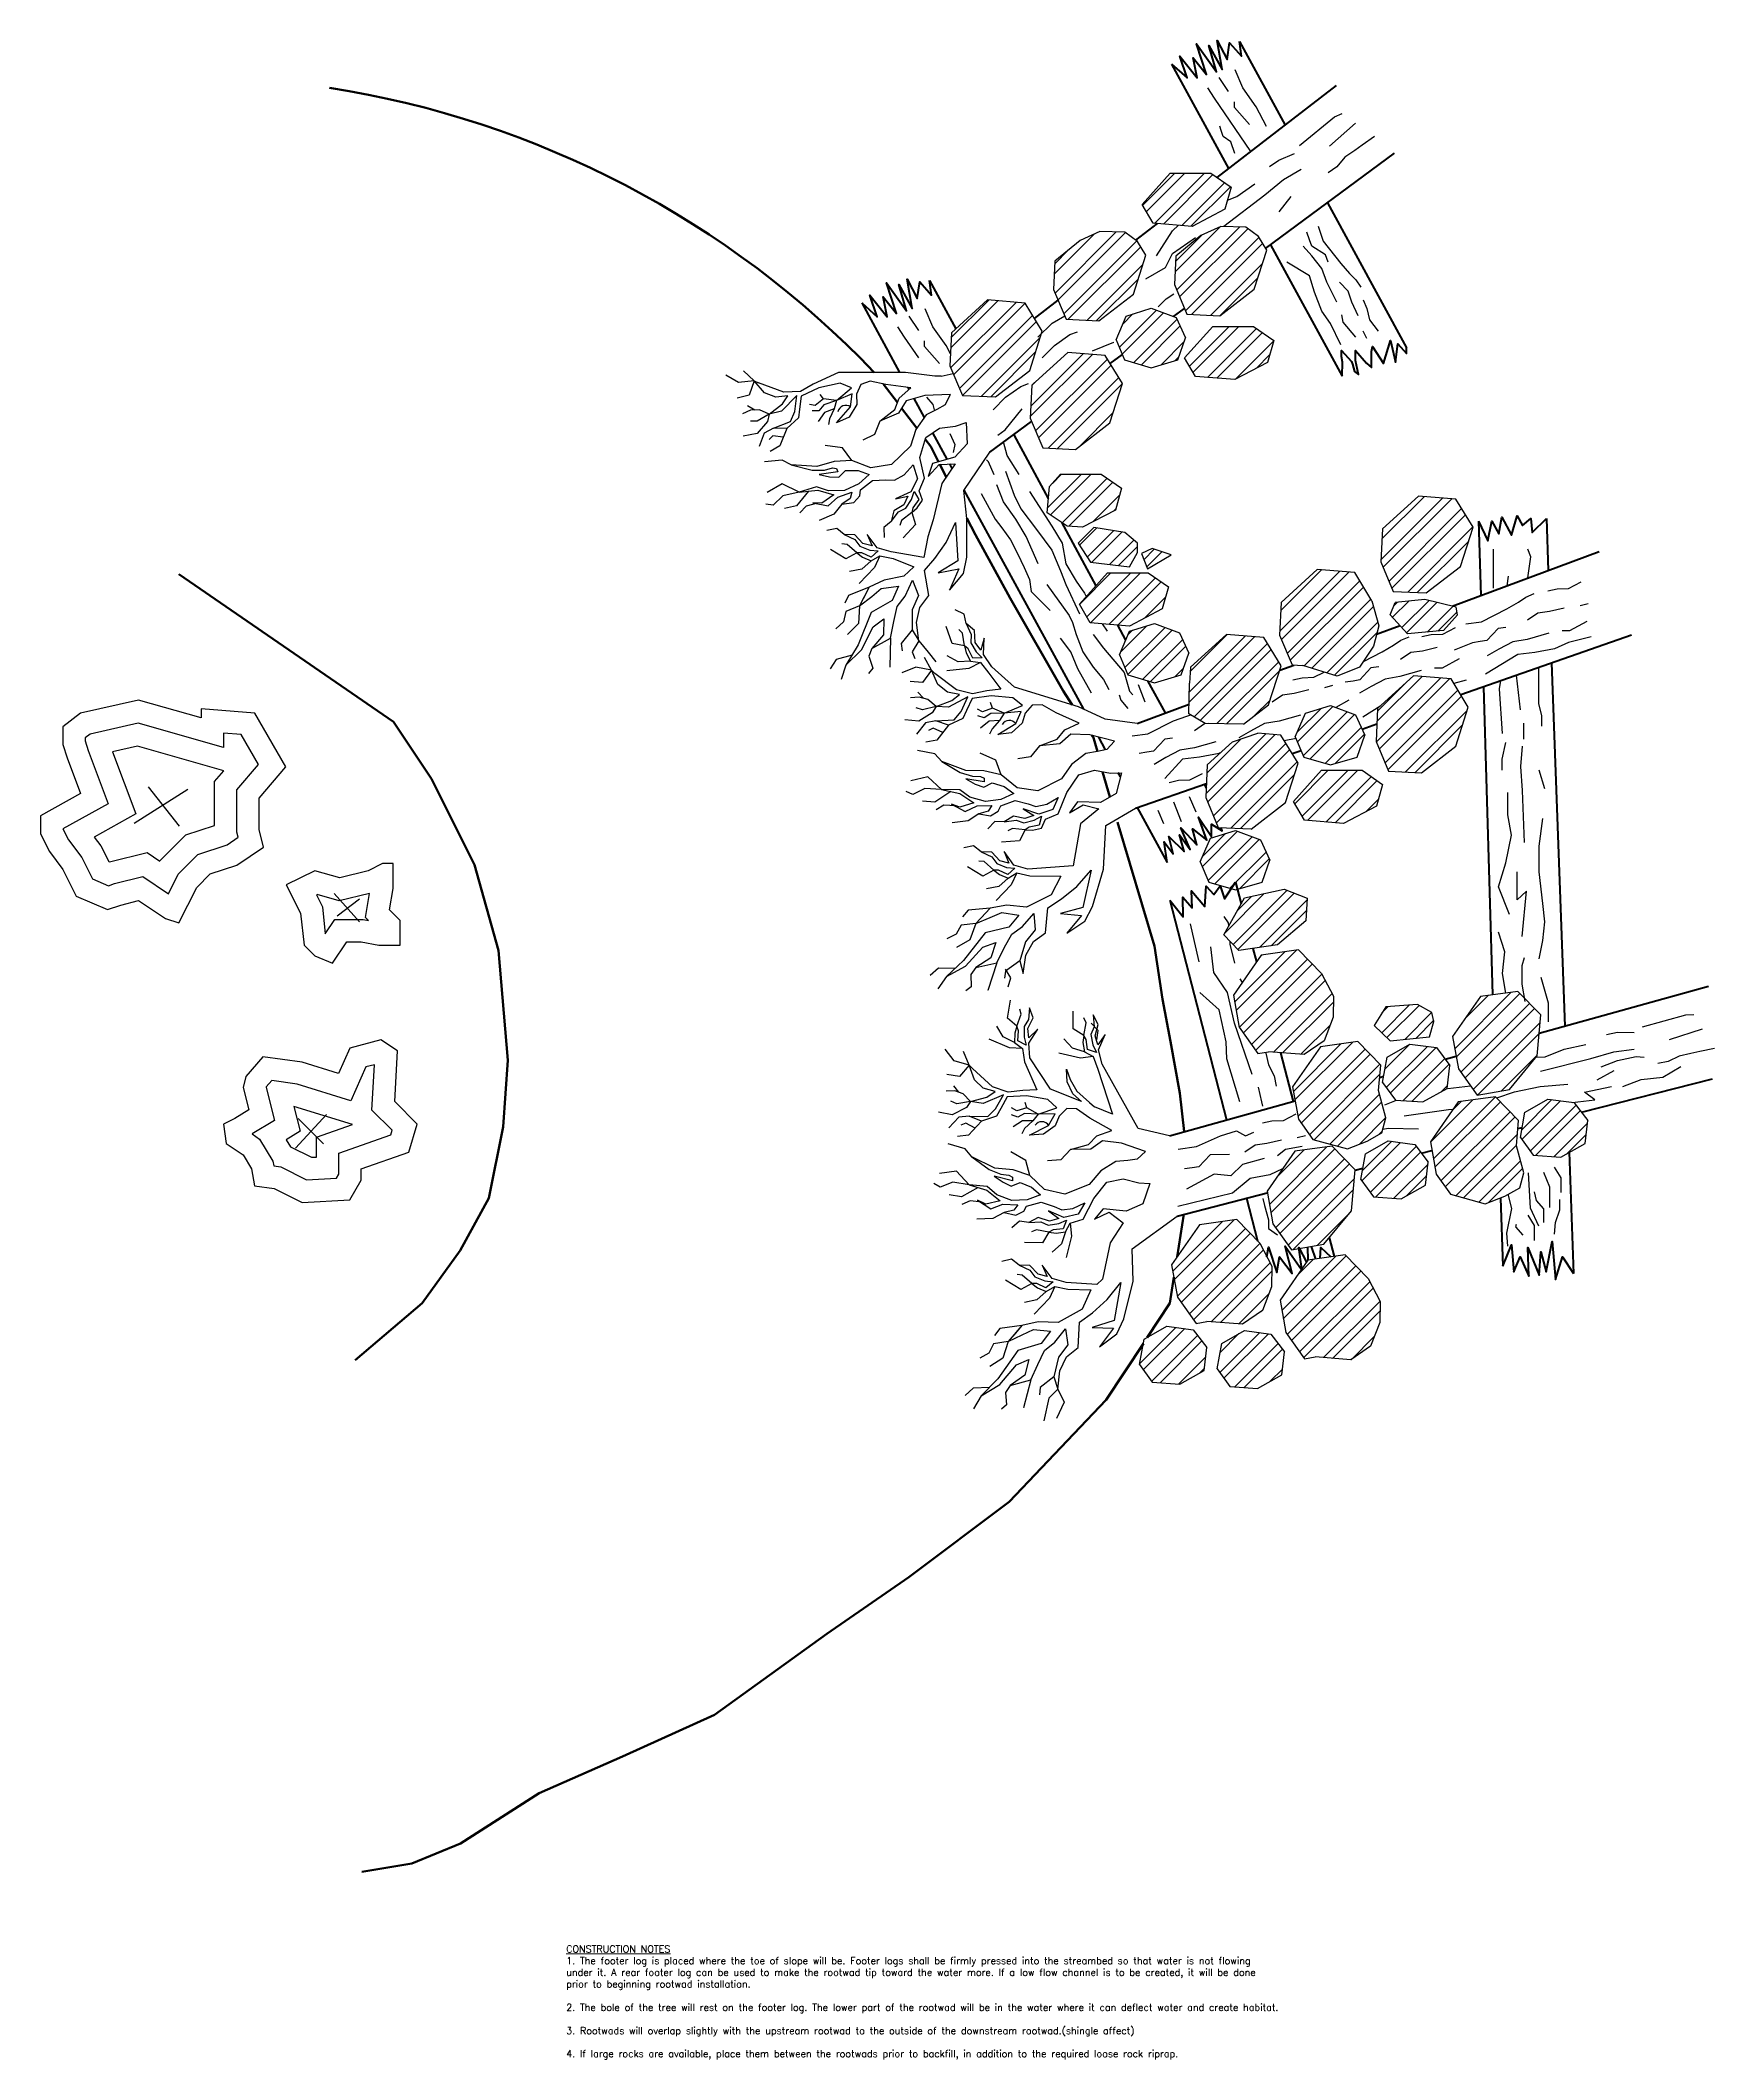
# Model space of a CAD drawing. Header units: feet. Extents: x -242 to 132, y -72 to 246.
# Drawn here: x -237.6 to -87.8, y -71.6 to 109.2 of the extents above; entities that cross this region are included whole.
import ezdxf

# ---------------------------------------------------------------- set-up
doc = ezdxf.new("R2010")
doc.units = ezdxf.units.FT
doc.header["$MEASUREMENT"] = 0
for name, color, linetype, lineweight in [('2.Tblk.Text.User', 7, 'Continuous', 18), ('Streambed', 94, 'Continuous', 50), ('Trees', 25, 'Continuous', 40)]:
    doc.layers.add(name, color=color, linetype=linetype, lineweight=lineweight)
for name, color, linetype in [('Ground Hatch', 42, 'Continuous'), ('Riprap', 253, 'Continuous'), ('Riprap Hatch', 253, 'Continuous'), ('Root Wads', 27, 'Continuous'), ('Tree Hatch', 25, 'Continuous')]:
    doc.layers.add(name, color=color, linetype=linetype)
doc.styles.add('Notes_Dimensions', font='romans.shx', dxfattribs={"height": 0.078})

msp = doc.modelspace()

# ---------------------------------------------------------------- texts
at = {"layer": '2.Tblk.Text.User', "insert": (-190.56, -61.39), "char_height": 0.8125, "width": 68.0935, "attachment_point": 1, "style": 'Notes_Dimensions'}
msp.add_mtext('{\\H0.7692x;\\LCONSTRUCTION NOTES\\P\\l1. The footer log is placed where the toe of slope will be. Footer logs shall be firmly pressed into the streambed so that water is not flowing under it. A rear footer log can be used to make the rootwad tip toward the water more. If a low flow channel is to be created, it will be done prior to beginning rootwad installation.\\P\\P2. The bole of the tree will rest on the footer log. The lower part of the rootwad will be in the water where it can deflect water and create habitat.\\P\\P3. Rootwads will overlap slightly with the upstream rootwad to the outside of the downstream rootwad.(shingle affect)\\P\\P4. If large rocks are available, place them between the rootwads prior to backfill, in addition to the required loose rock riprap.}', dxfattribs=at)

# ---------------------------------------------------------------- hatches: boundary and pattern name
at = {"layer": 'Riprap Hatch'}
h = msp.add_hatch(dxfattribs=at)
h.set_pattern_fill('ANSI32', color=256, scale=5, style=0)
h.paths.add_polyline_path([(-112.04, 56.32), (-110.78, 57.72), (-110.92, 58.42), (-113.72, 59.12), (-116.38, 58.84), (-116.8, 57.72), (-115.26, 56.04)])
h.paths.add_polyline_path([(-113.59, 59.69), (-110.51, 62.07), (-109.39, 65.57), (-110.93, 68.09), (-114.29, 68.37), (-117.51, 65.43), (-117.65, 62.49), (-116.53, 59.83)])
h.paths.add_polyline_path([(-125.59, 53.25), (-124.63, 53.2), (-121.55, 52.24), (-119.55, 53.05), (-118.29, 54.94), (-117.84, 56.76), (-118.45, 58.99), (-119.99, 61.51), (-123.35, 61.79), (-126.57, 58.85), (-126.71, 55.91)])
h.paths.add_polyline_path([(-126.57, 53.18), (-128.11, 55.7), (-131.47, 55.98), (-134.69, 53.04), (-134.76, 51.62), (-134.84, 48.88), (-133.37, 48.02), (-129.94, 47.95), (-127.69, 49.68)])
h.paths.add_polyline_path([(-134.82, 54.31), (-135.66, 56.13), (-137.9, 56.97), (-140.14, 56.27), (-141.05, 54.15), (-140.28, 52.35), (-137.9, 51.65), (-135.52, 52.35)])
h.paths.add_polyline_path([(-137.21, 58.27), (-136.65, 60.23), (-138.47, 61.49), (-142.11, 61.49), (-144.63, 58.69), (-143.65, 57.01), (-140.15, 56.73)])
h.paths.add_polyline_path([(-140.13, 62.04), (-139.43, 63.3), (-139.43, 64.14), (-140.55, 65.12), (-143.35, 65.54), (-144.75, 64.14), (-143.63, 62.46)])
h.paths.add_polyline_path([(-146.31, 70.33), (-147.31, 69.21), (-147.52, 66.88), (-145.73, 65.68), (-144.35, 65.57), (-141.41, 67.11), (-140.85, 69.07), (-142.67, 70.33)])
h.paths.add_polyline_path([(-148.89, 78.29), (-149.03, 75.35), (-147.91, 72.69), (-144.97, 72.55), (-141.89, 74.93), (-140.77, 78.43), (-142.31, 80.95), (-145.67, 81.23)])
h.paths.add_polyline_path([(-138.2, 85.18), (-140.44, 84.48), (-141.35, 82.36), (-140.58, 80.56), (-138.2, 79.86), (-135.82, 80.56), (-135.12, 82.53), (-135.96, 84.35)])
h.paths.add_polyline_path([(-127.79, 80.33), (-127.23, 82.29), (-129.05, 83.55), (-132.69, 83.55), (-135.21, 80.75), (-134.23, 79.07), (-130.73, 78.79)])
h.paths.add_polyline_path([(-128.98, 86.88), (-127.86, 90.38), (-128.6, 91.59), (-129.73, 92.43), (-131.97, 92.5), (-133.76, 91.69), (-136, 89.83), (-136.12, 87.3), (-135, 84.64), (-132.06, 84.5)])
h.paths.add_polyline_path([(-131.6, 94.05), (-131.04, 96.01), (-132.86, 97.27), (-136.5, 97.27), (-139.02, 94.47), (-138.04, 92.79), (-134.54, 92.51)])
h.paths.add_polyline_path([(-144.57, 91.25), (-146.82, 89.39), (-146.94, 86.86), (-145.82, 84.2), (-142.88, 84.06), (-139.8, 86.44), (-138.68, 89.94), (-139.42, 91.15), (-140.55, 91.99), (-142.79, 92.06)])
h.paths.add_polyline_path([(-156.07, 82.98), (-156.21, 80.04), (-155.09, 77.38), (-152.15, 77.24), (-149.07, 79.62), (-147.95, 83.12), (-149.49, 85.64), (-152.85, 85.92)])
h.paths.add_polyline_path([(-138.1, 63.66), (-139.08, 63.24), (-138.52, 61.84), (-136.42, 63.1)])
h = msp.add_hatch(dxfattribs=at)
h.set_pattern_fill('ANSI32', color=256, scale=5, style=0)
h.paths.add_polyline_path([(-121.92, 21.71), (-121.87, 23.59), (-122.96, 25.63), (-125.02, 27.75), (-128.36, 27.28), (-130.85, 23.7), (-130.34, 20.8), (-128.66, 18.46), (-127.71, 18.62), (-124.5, 18.37), (-122.73, 19.6)])
h.paths.add_polyline_path([(-126.89, 28.18), (-124.36, 30.33), (-124.25, 32.36), (-126.3, 33.19), (-129.85, 32.39), (-131.7, 29.1), (-130.37, 27.68)])
h.paths.add_polyline_path([(-130.66, 38.43), (-132.9, 37.73), (-133.81, 35.61), (-133.04, 33.81), (-130.66, 33.11), (-128.28, 33.81), (-127.58, 35.77), (-128.42, 37.59)])
h.paths.add_polyline_path([(-133.18, 44.31), (-133.32, 41.37), (-132.2, 38.71), (-129.26, 38.57), (-126.18, 40.94), (-125.06, 44.45), (-126.6, 46.97), (-128.65, 47.14), (-130.93, 46.36)])
h.paths.add_polyline_path([(-118.05, 40.6), (-117.49, 42.56), (-119.31, 43.82), (-122.95, 43.82), (-125.47, 41.02), (-124.49, 39.34), (-120.99, 39.06)])
h.paths.add_polyline_path([(-124.4, 48.92), (-125.31, 46.8), (-124.54, 45), (-122.16, 44.3), (-119.78, 45), (-119.08, 46.96), (-119.92, 48.78), (-122.16, 49.62)])
h.paths.add_polyline_path([(-110.94, 45.97), (-109.82, 49.48), (-111.36, 52), (-114.72, 52.28), (-117.94, 49.34), (-118.08, 46.4), (-116.96, 43.74), (-114.02, 43.6)])
h = msp.add_hatch(dxfattribs=at)
h.set_pattern_fill('ANSI32', color=256, scale=5, style=0)
h.paths.add_polyline_path([(-135.63, -11.13), (-133.47, -9.92), (-133.22, -7.85), (-134.44, -6.26), (-136.81, -5.94), (-138.84, -7.11), (-139.26, -9.38), (-138.11, -10.97)])
h.paths.add_polyline_path([(-129.86, -6.32), (-131.89, -7.5), (-132.31, -9.77), (-131.16, -11.35), (-128.69, -11.51), (-126.52, -10.3), (-126.27, -8.24), (-127.49, -6.65)])
h.paths.add_polyline_path([(-126.16, -6.52), (-124.48, -8.86), (-123.54, -8.7), (-120.32, -8.95), (-118.56, -7.73), (-117.74, -5.61), (-117.7, -3.73), (-118.78, -1.69), (-120.84, 0.43), (-124.18, -0.04), (-126.67, -3.62)])
h.paths.add_polyline_path([(-130.02, -5.77), (-128.25, -4.55), (-127.44, -2.43), (-127.39, -0.56), (-128.48, 1.49), (-130.54, 3.6), (-133.88, 3.14), (-136.37, -0.44), (-135.86, -3.34), (-134.18, -5.69), (-133.23, -5.52)])
h.paths.add_polyline_path([(-120.26, 4.39), (-119.94, 8.06), (-122, 10.17), (-125.34, 9.71), (-127.83, 6.13), (-127.32, 3.23), (-125.64, 0.88), (-122.74, 1.39)])
h.paths.add_polyline_path([(-115.82, 5.46), (-113.65, 6.67), (-113.4, 8.73), (-114.62, 10.32), (-116.99, 10.65), (-119.02, 9.47), (-119.44, 7.2), (-118.29, 5.62)])
h.paths.add_polyline_path([(-105.52, 10.21), (-105.32, 12.48), (-107.38, 14.6), (-110.72, 14.14), (-113.21, 10.56), (-112.7, 7.66), (-111.41, 5.86), (-108.31, 5), (-106.54, 5.7), (-105.22, 6.44), (-104.86, 7.78)])
h.paths.add_polyline_path([(-101.54, 9.2), (-99.37, 10.41), (-99.12, 12.48), (-100.34, 14.07), (-102.71, 14.39), (-104.75, 13.21), (-105.16, 10.94), (-104.02, 9.36)])
h.paths.add_polyline_path([(-103.66, 18.25), (-103.34, 21.92), (-105.39, 24.03), (-108.73, 23.57), (-111.23, 19.99), (-110.71, 17.09), (-109.03, 14.74), (-106.13, 15.25)])
h.paths.add_polyline_path([(-111.71, 15.33), (-111.46, 17.4), (-112.68, 18.99), (-115.05, 19.31), (-117.08, 18.14), (-117.5, 15.87), (-116.35, 14.28), (-113.88, 14.13)])
h.paths.add_polyline_path([(-117.85, 15.14), (-117.65, 17.41), (-119.71, 19.53), (-123.05, 19.06), (-125.54, 15.48), (-125.03, 12.58), (-123.74, 10.78), (-120.64, 9.92), (-118.87, 10.62), (-117.55, 11.36), (-117.19, 12.7)])
h.paths.add_polyline_path([(-113.29, 19.95), (-112.89, 21.33), (-113.07, 22.15), (-114.38, 22.86), (-117.21, 22.65), (-118.26, 20.98), (-116.8, 19.59)])

# ---------------------------------------------------------------- linework, layer by layer
at = {"layer": 'Ground Hatch'}
for p, q in [((-224.44, 42.09), (-229.23, 39.07)), ((-227.97, 42.35), (-225.19, 38.82)), ((-211.33, 32.78), (-209.06, 30.26)), ((-209.06, 32.27), (-211.07, 30.76)), ((-212.02, 13.02), (-214.79, 10)), ((-214.54, 12.64), (-212.27, 10.37))]:
    msp.add_line(p, q, dxfattribs=at)
for points in [[(-223.23, 48.52), (-228.83, 50.11), (-234.03, 48.92), (-235.62, 47.72), (-235.62, 46.12), (-235.22, 44.92), (-234.03, 41.73), (-237.62, 39.73), (-237.62, 38.14), (-236.82, 36.54), (-235.62, 34.94), (-234.42, 32.55), (-231.63, 31.35), (-230.43, 31.75), (-228.83, 32.15), (-226.43, 30.55), (-225.23, 30.15), (-223.63, 33.34), (-222.44, 34.54), (-220.04, 35.34), (-217.64, 36.94), (-218.04, 38.53), (-218.04, 41.33), (-215.64, 44.12), (-218.44, 48.92), (-223.23, 49.31), (-223.23, 48.52)], [(-208.29, 34.83), (-210.83, 34.2), (-213.06, 34.83), (-215.61, 33.56), (-214.33, 31.02), (-214.01, 28.15), (-213.06, 27.2), (-211.47, 26.56), (-210.19, 28.47), (-208.92, 28.47), (-207.33, 28.15), (-205.42, 28.15), (-205.42, 30.38), (-206.38, 31.33), (-206.06, 33.24), (-206.06, 35.47), (-207.01, 35.47), (-208.29, 34.83)], [(-210.93, 16.68), (-214.2, 17.68), (-217.72, 18.18), (-219.23, 16.42), (-219.48, 15.42), (-218.98, 13.41), (-220.23, 12.66), (-221.24, 12.15), (-220.99, 10.4), (-219.48, 9.39), (-218.73, 8.14), (-218.47, 6.63), (-216.71, 6.38), (-214.2, 5.12), (-209.93, 5.37), (-208.92, 7.13), (-208.92, 8.14), (-204.65, 9.64), (-203.89, 12.15), (-205.91, 14.16), (-205.65, 18.69), (-207.16, 19.69), (-209.93, 18.94), (-210.93, 16.68)]]:
    msp.add_lwpolyline(points, dxfattribs=at)
for points in [[(-221.23, 45.87), (-228.88, 48.05), (-233.16, 47.06), (-233.62, 46.72), (-233.62, 46.45), (-233.34, 45.59), (-231.55, 40.82), (-235.6, 38.57), (-235.12, 37.59), (-233.92, 36), (-232.96, 34.1), (-231.54, 33.48), (-230.99, 33.67), (-228.46, 34.3), (-226.16, 32.77), (-225.28, 34.53), (-223.52, 36.29), (-220.92, 37.15), (-219.92, 37.82), (-220.04, 38.29), (-220.04, 42.07), (-218.09, 44.35), (-219.64, 47.01), (-221.23, 47.14)], [(-221.21, 43.78), (-228.94, 45.98), (-231.16, 45.47), (-229.07, 39.91), (-232.8, 37.84), (-232.21, 37.05), (-231.5, 35.65), (-231.44, 35.62), (-228.08, 36.46), (-226.93, 35.69), (-226.92, 35.71), (-224.59, 38.04), (-222.04, 38.89), (-222.04, 42.81)], [(-208.16, 32.8), (-210.87, 32.13), (-212.86, 32.7), (-212.92, 32.67), (-212.38, 31.59), (-212.12, 29.19), (-211.26, 30.47), (-208.72, 30.47), (-208.25, 30.38), (-208.52, 30.65)], [(-209.83, 14.24), (-214.64, 15.72), (-216.92, 16.05), (-217.4, 15.48), (-217.42, 15.42), (-216.68, 12.46), (-218.68, 11.26), (-218, 10.81), (-216.82, 8.84), (-216.74, 8.4), (-216.11, 8.31), (-213.79, 7.15), (-211.13, 7.31), (-210.92, 7.66), (-210.92, 9.55), (-206.27, 11.19), (-206.15, 11.59), (-207.95, 13.38), (-207.72, 17.46), (-208.49, 17.26)], [(-209.69, 12.11), (-214.93, 13.72), (-214.38, 11.5), (-215.63, 10.75), (-215.25, 10.12), (-213.37, 9.18), (-212.92, 9.2), (-212.92, 10.97)]]:
    msp.add_lwpolyline(points, close=True, dxfattribs=at)
at = {"layer": 'Riprap'}
for p, q in [((-139.02, 94.47), (-136.5, 97.27)), ((-136.5, 97.27), (-132.86, 97.27)), ((-132.86, 97.27), (-131.04, 96.01)), ((-131.04, 96.01), (-131.6, 94.05)), ((-138.04, 92.79), (-139.02, 94.47)), ((-131.6, 94.05), (-134.54, 92.51)), ((-134.54, 92.51), (-138.04, 92.79)), ((-138.68, 89.94), (-139.42, 91.15)), ((-127.86, 90.38), (-128.6, 91.59)), ((-146.82, 89.39), (-146.94, 86.86)), ((-139.8, 86.44), (-138.68, 89.94)), ((-136, 89.83), (-136.12, 87.3)), ((-128.98, 86.88), (-127.86, 90.38)), ((-146.94, 86.86), (-145.82, 84.2)), ((-136.12, 87.3), (-135, 84.64)), ((-132.06, 84.5), (-128.98, 86.88)), ((-152.85, 85.92), (-156.07, 82.98)), ((-149.49, 85.64), (-152.85, 85.92)), ((-147.95, 83.12), (-149.49, 85.64)), ((-142.88, 84.06), (-139.8, 86.44)), ((-140.44, 84.48), (-138.2, 85.18)), ((-138.2, 85.18), (-135.96, 84.35)), ((-145.82, 84.2), (-142.88, 84.06)), ((-141.35, 82.36), (-140.44, 84.48)), ((-135.96, 84.34), (-135.12, 82.52)), ((-135.21, 80.75), (-132.69, 83.55)), ((-135, 84.64), (-132.06, 84.5)), ((-132.69, 83.55), (-129.05, 83.55)), ((-129.05, 83.55), (-127.23, 82.29)), ((-156.07, 82.98), (-156.21, 80.04)), ((-149.07, 79.62), (-147.95, 83.12)), ((-141.35, 82.36), (-140.58, 80.56)), ((-135.82, 80.57), (-135.12, 82.53)), ((-127.23, 82.29), (-127.79, 80.33)), ((-156.21, 80.04), (-155.09, 77.38)), ((-152.15, 77.24), (-149.07, 79.62)), ((-145.67, 81.23), (-148.89, 78.29)), ((-142.31, 80.95), (-145.67, 81.23)), ((-140.77, 78.43), (-142.31, 80.95)), ((-140.58, 80.56), (-138.2, 79.86)), ((-138.2, 79.86), (-135.82, 80.56)), ((-134.23, 79.07), (-135.21, 80.75)), ((-127.79, 80.33), (-130.73, 78.79)), ((-148.89, 78.29), (-149.03, 75.35)), ((-141.89, 74.93), (-140.77, 78.43)), ((-130.73, 78.79), (-134.23, 79.07)), ((-155.09, 77.38), (-152.15, 77.24)), ((-149.03, 75.35), (-147.91, 72.69)), ((-144.97, 72.55), (-141.89, 74.93)), ((-147.91, 72.69), (-144.97, 72.55)), ((-147.31, 69.21), (-146.31, 70.33)), ((-146.31, 70.33), (-142.67, 70.33)), ((-142.67, 70.33), (-140.85, 69.07)), ((-140.85, 69.07), (-141.41, 67.11)), ((-141.41, 67.11), (-144.35, 65.57)), ((-114.29, 68.37), (-117.51, 65.43)), ((-110.93, 68.09), (-114.29, 68.37)), ((-109.39, 65.57), (-110.93, 68.09)), ((-144.35, 65.57), (-145.73, 65.68)), ((-143.35, 65.54), (-144.75, 64.14)), ((-140.55, 65.12), (-143.35, 65.54)), ((-139.43, 64.14), (-140.55, 65.12)), ((-117.51, 65.43), (-117.65, 62.49)), ((-110.51, 62.07), (-109.39, 65.57)), ((-144.75, 64.14), (-143.63, 62.46)), ((-140.13, 62.04), (-139.43, 63.3)), ((-139.43, 63.3), (-139.43, 64.14)), ((-138.1, 63.66), (-139.08, 63.24)), ((-136.42, 63.1), (-138.1, 63.66)), ((-144.63, 58.69), (-142.11, 61.49)), ((-143.63, 62.46), (-140.13, 62.04)), ((-142.11, 61.49), (-138.47, 61.49)), ((-139.08, 63.24), (-138.52, 61.84)), ((-138.52, 61.84), (-136.42, 63.1)), ((-138.47, 61.49), (-136.65, 60.23)), ((-123.35, 61.79), (-126.57, 58.85)), ((-119.99, 61.51), (-123.35, 61.79)), ((-118.45, 58.99), (-119.99, 61.51)), ((-117.65, 62.49), (-116.53, 59.83)), ((-113.59, 59.69), (-110.51, 62.07)), ((-136.65, 60.23), (-137.21, 58.27)), ((-116.53, 59.83), (-113.59, 59.69)), ((-143.65, 57.01), (-144.63, 58.69)), ((-137.21, 58.27), (-140.15, 56.73)), ((-126.57, 58.85), (-126.71, 55.91)), ((-116.8, 57.72), (-116.38, 58.84)), ((-113.72, 59.12), (-116.38, 58.84)), ((-110.92, 58.42), (-113.72, 59.12)), ((-110.78, 57.72), (-110.92, 58.42)), ((-140.15, 56.73), (-143.65, 57.01)), ((-141.05, 54.15), (-140.14, 56.27)), ((-140.14, 56.27), (-137.9, 56.97)), ((-137.9, 56.97), (-135.66, 56.13)), ((-135.66, 56.13), (-134.82, 54.31)), ((-115.26, 56.04), (-116.8, 57.72)), ((-112.04, 56.32), (-115.26, 56.04)), ((-110.78, 57.72), (-112.04, 56.32)), ((-135.52, 52.35), (-134.82, 54.31)), ((-131.47, 55.98), (-134.69, 53.04)), ((-128.11, 55.7), (-131.47, 55.98)), ((-126.57, 53.18), (-128.11, 55.7)), ((-126.71, 55.91), (-125.59, 53.25)), ((-141.05, 54.15), (-140.28, 52.35)), ((-134.69, 53.04), (-134.76, 51.62)), ((-127.69, 49.68), (-126.57, 53.18)), ((-125.59, 53.25), (-124.63, 53.2)), ((-140.28, 52.35), (-137.9, 51.65)), ((-137.9, 51.65), (-135.52, 52.35)), ((-114.72, 52.28), (-117.94, 49.34)), ((-111.36, 52), (-114.72, 52.28)), ((-109.82, 49.48), (-111.36, 52)), ((-129.94, 47.95), (-127.69, 49.68)), ((-125.31, 46.8), (-124.4, 48.92)), ((-124.4, 48.92), (-122.16, 49.62)), ((-122.16, 49.62), (-119.92, 48.78)), ((-117.94, 49.34), (-118.08, 46.4)), ((-110.94, 45.97), (-109.82, 49.47)), ((-126.6, 46.97), (-128.65, 47.14)), ((-119.92, 48.78), (-119.08, 46.96)), ((-130.93, 46.36), (-133.18, 44.31)), ((-125.06, 44.45), (-126.6, 46.97)), ((-125.31, 46.8), (-124.54, 45)), ((-119.78, 45), (-119.08, 46.96)), ((-118.08, 46.4), (-116.96, 43.74)), ((-114.02, 43.59), (-110.94, 45.97)), ((-133.18, 44.31), (-133.32, 41.37)), ((-126.18, 40.95), (-125.06, 44.45)), ((-125.47, 41.02), (-122.95, 43.82)), ((-124.54, 45), (-122.16, 44.3)), ((-122.95, 43.82), (-119.31, 43.82)), ((-122.16, 44.3), (-119.78, 45)), ((-119.31, 43.82), (-117.49, 42.56)), ((-116.96, 43.74), (-114.02, 43.6)), ((-117.49, 42.56), (-118.05, 40.6)), ((-133.32, 41.37), (-132.2, 38.71)), ((-129.26, 38.56), (-126.18, 40.94)), ((-124.49, 39.34), (-125.47, 41.02)), ((-118.05, 40.6), (-120.99, 39.06)), ((-132.9, 37.73), (-130.66, 38.43)), ((-132.2, 38.71), (-129.26, 38.57)), ((-130.66, 38.43), (-128.42, 37.59)), ((-120.99, 39.06), (-124.49, 39.34)), ((-133.81, 35.61), (-132.9, 37.73)), ((-128.42, 37.59), (-127.58, 35.77)), ((-133.81, 35.61), (-133.04, 33.81)), ((-128.28, 33.81), (-127.58, 35.77)), ((-133.04, 33.81), (-130.66, 33.11)), ((-130.66, 33.11), (-128.28, 33.81)), ((-129.85, 32.39), (-126.3, 33.19)), ((-126.3, 33.19), (-124.25, 32.36)), ((-131.7, 29.1), (-129.85, 32.39)), ((-124.25, 32.36), (-124.36, 30.33)), ((-130.37, 27.68), (-131.69, 29.1)), ((-124.37, 30.33), (-126.89, 28.18)), ((-128.36, 27.28), (-130.85, 23.7)), ((-126.89, 28.18), (-130.37, 27.68)), ((-125.02, 27.75), (-128.36, 27.28)), ((-122.96, 25.63), (-125.02, 27.75)), ((-130.85, 23.7), (-130.34, 20.8)), ((-108.73, 23.57), (-111.23, 19.99)), ((-105.39, 24.03), (-108.73, 23.57)), ((-103.34, 21.92), (-105.39, 24.03)), ((-117.21, 22.65), (-118.26, 20.98)), ((-114.38, 22.86), (-117.21, 22.65)), ((-113.07, 22.15), (-114.38, 22.86)), ((-112.89, 21.33), (-113.07, 22.15)), ((-103.66, 18.25), (-103.34, 21.92)), ((-130.34, 20.81), (-128.66, 18.46)), ((-118.26, 20.98), (-116.8, 19.59)), ((-116.8, 19.59), (-113.29, 19.95)), ((-113.29, 19.95), (-112.89, 21.33)), ((-111.23, 19.99), (-110.71, 17.09)), ((-128.66, 18.46), (-127.71, 18.62)), ((-123.05, 19.06), (-125.54, 15.48)), ((-119.71, 19.53), (-123.05, 19.06)), ((-117.65, 17.41), (-119.71, 19.53)), ((-117.5, 15.87), (-117.08, 18.14)), ((-117.08, 18.14), (-115.05, 19.31)), ((-115.05, 19.31), (-112.68, 18.99)), ((-112.68, 18.99), (-111.46, 17.4)), ((-106.14, 15.25), (-103.66, 18.25)), ((-117.85, 15.14), (-117.65, 17.41)), ((-111.71, 15.33), (-111.46, 17.4)), ((-110.71, 17.09), (-109.03, 14.74)), ((-125.54, 15.48), (-125.03, 12.58)), ((-117.5, 15.87), (-116.35, 14.28)), ((-113.88, 14.13), (-111.71, 15.33)), ((-107.38, 14.6), (-110.72, 14.14)), ((-109.03, 14.74), (-106.14, 15.25)), ((-105.32, 12.48), (-107.38, 14.6)), ((-116.35, 14.28), (-113.88, 14.13)), ((-110.72, 14.13), (-113.21, 10.56)), ((-105.16, 10.94), (-104.75, 13.21)), ((-104.74, 13.21), (-102.71, 14.39)), ((-102.71, 14.39), (-100.34, 14.07)), ((-100.34, 14.06), (-99.12, 12.47)), ((-125.03, 12.58), (-123.74, 10.78)), ((-105.52, 10.21), (-105.32, 12.48)), ((-105.16, 10.94), (-104.02, 9.36)), ((-99.37, 10.41), (-99.12, 12.48)), ((-125.34, 9.71), (-127.83, 6.13)), ((-122, 10.17), (-125.34, 9.71)), ((-119.94, 8.06), (-122, 10.17)), ((-119.44, 7.2), (-119.02, 9.47)), ((-119.02, 9.47), (-116.99, 10.65)), ((-116.99, 10.65), (-114.62, 10.32)), ((-114.62, 10.32), (-113.4, 8.73)), ((-113.21, 10.56), (-112.7, 7.66)), ((-104.02, 9.36), (-101.54, 9.2)), ((-101.54, 9.2), (-99.37, 10.41)), ((-120.26, 4.39), (-119.94, 8.06)), ((-113.65, 6.67), (-113.4, 8.73)), ((-112.7, 7.66), (-111.41, 5.86)), ((-127.83, 6.13), (-127.32, 3.23)), ((-119.44, 7.2), (-118.29, 5.62)), ((-118.29, 5.62), (-115.82, 5.46)), ((-115.82, 5.46), (-113.65, 6.67)), ((-122.74, 1.39), (-120.26, 4.39)), ((-133.88, 3.14), (-136.37, -0.44)), ((-130.54, 3.6), (-133.88, 3.14)), ((-128.48, 1.49), (-130.54, 3.6)), ((-127.32, 3.23), (-125.64, 0.88)), ((-125.64, 0.88), (-122.74, 1.39)), ((-120.84, 0.43), (-124.18, -0.04)), ((-118.78, -1.69), (-120.84, 0.43)), ((-136.37, -0.44), (-135.86, -3.34)), ((-124.18, -0.04), (-126.67, -3.62)), ((-135.86, -3.34), (-134.18, -5.69)), ((-126.67, -3.62), (-126.16, -6.52)), ((-139.26, -9.38), (-138.84, -7.11)), ((-138.84, -7.11), (-136.81, -5.94)), ((-136.81, -5.94), (-134.44, -6.26)), ((-134.44, -6.26), (-133.22, -7.85)), ((-134.18, -5.69), (-133.23, -5.52)), ((-131.89, -7.5), (-129.86, -6.32)), ((-129.86, -6.32), (-127.49, -6.65)), ((-127.49, -6.65), (-126.27, -8.24)), ((-126.16, -6.52), (-124.48, -8.86)), ((-133.47, -9.92), (-133.22, -7.85)), ((-132.31, -9.77), (-131.89, -7.5)), ((-126.52, -10.3), (-126.27, -8.24)), ((-124.48, -8.86), (-123.54, -8.7)), ((-139.26, -9.38), (-138.11, -10.97)), ((-135.63, -11.13), (-133.47, -9.92)), ((-132.31, -9.77), (-131.16, -11.35)), ((-128.69, -11.51), (-126.52, -10.3)), ((-138.11, -10.97), (-135.63, -11.13)), ((-131.16, -11.35), (-128.69, -11.51))]:
    msp.add_line(p, q, dxfattribs=at)
for points in [[(-128.6, 91.59), (-129.73, 92.43), (-131.97, 92.5), (-133.76, 91.69), (-136, 89.83)], [(-139.42, 91.15), (-140.55, 91.99), (-142.79, 92.06), (-144.57, 91.25), (-146.82, 89.39)], [(-145.73, 65.68), (-147.52, 66.88), (-147.31, 69.21)], [(-118.45, 58.99), (-117.84, 56.76), (-118.29, 54.94), (-119.55, 53.05), (-121.55, 52.24), (-124.63, 53.2)], [(-129.94, 47.95), (-133.37, 48.02), (-134.84, 48.88), (-134.76, 51.62)], [(-130.93, 46.36), (-128.65, 47.14)], [(-122.96, 25.63), (-121.87, 23.59), (-121.92, 21.71), (-122.73, 19.6), (-124.5, 18.37), (-127.71, 18.62)], [(-123.74, 10.78), (-120.64, 9.92), (-118.87, 10.62), (-117.55, 11.36), (-117.19, 12.7), (-117.85, 15.14)], [(-111.41, 5.86), (-108.31, 5), (-106.54, 5.7), (-105.22, 6.44), (-104.86, 7.78), (-105.52, 10.21)], [(-128.48, 1.49), (-127.39, -0.56), (-127.44, -2.43), (-128.25, -4.55), (-130.02, -5.77), (-133.23, -5.52)], [(-118.78, -1.69), (-117.7, -3.73), (-117.74, -5.61), (-118.56, -7.73), (-120.32, -8.95), (-123.54, -8.7)]]:
    msp.add_lwpolyline(points, dxfattribs=at)
at = {"layer": 'Root Wads'}
for points in [[(-173.73, 78.67), (-174.68, 79.59)], [(-173.73, 78.67), (-175.15, 78.52), (-176.26, 79.2)], [(-173.73, 78.67), (-174.17, 77.4), (-175.26, 77.14)], [(-156.2, 77.46), (-158.47, 77.36), (-160.13, 76.9), (-160.81, 75.79), (-162.49, 75.08), (-161.16, 76.11), (-160.77, 77.12), (-159.71, 78.05), (-161.94, 78.34), (-163.36, 78.66), (-164.2, 78.36), (-164.58, 77.48), (-164.56, 76.55), (-165.24, 75.44), (-166.37, 74.92), (-165.12, 76.35), (-164.97, 77.53), (-166.38, 76.92), (-165.03, 78.07), (-166.04, 78.47), (-167.96, 78.05), (-169.52, 77.32), (-169.67, 76.15), (-169.77, 75.36), (-170.82, 74.43), (-172.02, 74.45), (-170.48, 75.05), (-170.1, 75.94), (-169.91, 77.38), (-171.29, 75.96), (-172.39, 75.7), (-171.21, 76.61), (-170.71, 77.35), (-171.79, 77.22), (-172.8, 77.62), (-173.73, 78.67), (-173.36, 78.49)], [(-156.99, 79.11), (-157.58, 79.1), (-160.2, 79.44), (-166.19, 79.42), (-168.45, 78.38), (-169.6, 77.73), (-171.07, 77.66), (-173.36, 78.49)], [(-156.99, 79.11), (-155.92, 79.33)], [(-172.39, 75.7), (-173.27, 76.08), (-174.07, 76.05), (-174.78, 75.74)], [(-173.67, 76.07), (-174.33, 76.45)], [(-156.2, 77.46), (-156.65, 76.54), (-157.38, 76.11), (-158.34, 75.64), (-159.26, 74.34), (-159.75, 72.83), (-161.46, 71.18), (-163.29, 70.89), (-165, 71.56), (-166.58, 71.47), (-168.14, 71), (-170.44, 71.15), (-168.56, 70.68), (-167.43, 70.68), (-166.73, 70.89), (-166.37, 70.84), (-166.26, 70.53), (-167.93, 70.3), (-166.99, 70.1), (-166.17, 70.07), (-165.57, 70.66), (-164.44, 70.67), (-163.44, 70.31), (-164.38, 69.46), (-165.65, 68.88), (-167.07, 68.84), (-168.15, 69.2), (-169.71, 68.73), (-168.04, 68.89), (-166.6, 68.48), (-167.67, 67.72), (-168.49, 67.75), (-167.1, 67.5), (-166.25, 68.28), (-165, 68.72), (-165.15, 68.14), (-165.88, 67.64), (-164.82, 67.8), (-164.29, 68.4), (-164.22, 68.92), (-163.14, 69.75), (-161.94, 69.82), (-161.19, 69.8), (-160.31, 70.28), (-159.52, 71.15)], [(-166.38, 76.92), (-167.52, 77.06), (-168.27, 76.48), (-168.78, 76.55)], [(-166.38, 76.92), (-167.51, 76.53), (-167.95, 75.99), (-168.55, 76)], [(-166.38, 76.92), (-166.58, 76.19), (-167.45, 75.85), (-168.01, 75.03)], [(-167.52, 77.06), (-167.84, 77.47)], [(-166.58, 76.19), (-167, 75.27), (-167.07, 74.76)], [(-172.39, 75.7), (-172.54, 75.05), (-173.48, 73.98), (-174.71, 73.74)], [(-172.39, 75.7), (-173.46, 75.06), (-174.06, 75.06)], [(-172.02, 74.45), (-172.85, 74.01), (-173.3, 72.8)], [(-170.82, 74.43), (-171.43, 72.85), (-172.31, 72.37)], [(-162.49, 75.08), (-162.96, 73.89), (-164.01, 73.37)], [(-158.91, 71.82), (-158.38, 73.62), (-157.15, 74.44), (-155.71, 74.62), (-154.77, 74.95), (-154.68, 73.03), (-155.79, 71.86), (-157.78, 71.28), (-158.17, 70.13), (-157.19, 71.2), (-155.75, 71.26), (-156.93, 69.5), (-157.71, 66.25)], [(-171.13, 73.64), (-172.06, 73.76), (-172.4, 73.43)], [(-165, 71.56), (-165.84, 72.69), (-167.37, 72.88)], [(-170.44, 71.15), (-171.24, 71.59), (-172.82, 71.44)], [(-159.52, 71.15), (-159.11, 69.91), (-159.72, 68.75), (-161.08, 68.12), (-159.98, 68.35), (-160.34, 67.59), (-161.25, 67.04), (-161.47, 66.1), (-160.83, 66.95), (-160.15, 67.27), (-159.65, 68.07), (-159.42, 68.78), (-159.01, 68.05), (-159.54, 67.32), (-159.63, 66.9), (-159.14, 67.3), (-158.68, 68.01), (-158.98, 68.85), (-158.5, 69.96), (-158.91, 71.82)], [(-154.98, 68.88), (-152.63, 72.29)], [(-169.71, 68.73), (-171.16, 68.4), (-172.03, 67.56), (-172.69, 67.65)], [(-169.71, 68.73), (-171.22, 69.46), (-172.56, 68.68)], [(-168.87, 68.81), (-169.94, 67.48), (-171.03, 67.24)], [(-159.44, 62.04), (-160.35, 61.2), (-162.1, 60.85), (-163.44, 60.2), (-164.3, 58.53), (-163.22, 59.39), (-162.36, 60.1), (-160.83, 60.3), (-161.38, 59.03), (-163.27, 57.95), (-164.44, 55.04), (-165.52, 53.23), (-164.14, 54.6), (-163.1, 56.65), (-162.12, 57.38), (-162.17, 55.94), (-163.2, 54.73), (-161.53, 55.66), (-161.25, 57.14), (-160.95, 58.49), (-160.23, 59.42), (-159.58, 60.83), (-159.04, 59.46), (-159.59, 58.19), (-159.6, 56.4), (-158.99, 55.4), (-159.2, 57.05), (-158.9, 58.4), (-158.09, 59.47), (-158.5, 61.69), (-157.56, 62.77), (-156.56, 64.21), (-155.72, 66), (-155.5, 62.56), (-157.28, 61.49), (-155.41, 61.85), (-156.24, 59.95), (-155, 61.43), (-154.71, 62.9), (-154.69, 66.37), (-154.98, 68.88)], [(-168.08, 67.73), (-169.09, 67.46), (-169.64, 66.87)], [(-165.88, 67.64), (-166.6, 66.76), (-167.92, 66.17)], [(-159.63, 66.9), (-160.54, 66.19), (-160.69, 65.74)], [(-159.63, 66.9), (-159.31, 65.82), (-160.4, 64.64)], [(-165.68, 64.93), (-166.35, 65.46), (-167.23, 65.27)], [(-161.47, 66.1), (-162.12, 65.55), (-162.11, 64.65)], [(-157.71, 66.25), (-158.18, 64.72), (-158.54, 62.88)], [(-164.54, 63.28), (-165.53, 62.75), (-166.9, 63.59)], [(-164.54, 63.28), (-165.41, 64.04), (-165.88, 64.09)], [(-158.54, 62.88), (-161.48, 63.36), (-162.74, 63.74), (-163.62, 64.94), (-163.18, 63.91), (-164, 64.12), (-164.72, 64.9), (-165.68, 64.93), (-164.72, 64.47), (-164.28, 63.87), (-163.39, 63.53), (-162.65, 63.45), (-163.28, 62.91), (-164.1, 63.28), (-164.54, 63.28), (-164.04, 62.89), (-163.26, 62.57), (-162.49, 63.03), (-161.31, 62.78), (-159.44, 62.04)], [(-163.26, 62.57), (-164.1, 61.81), (-165.19, 61.6)], [(-162.49, 63.03), (-162.97, 61.97), (-164.34, 60.55)], [(-163.44, 60.2), (-165.28, 59.47), (-165.63, 58.77)], [(-163.44, 60.2), (-163.96, 59.19)], [(-164.3, 58.53), (-165.53, 58.02), (-165.74, 57.11), (-166.42, 56.48)], [(-164.3, 58.53), (-164.41, 56.96), (-165.37, 55.96)], [(-154.75, 56.95), (-154.94, 57.78), (-155.74, 58.19)], [(-159.6, 56.4), (-160.57, 55.17), (-160.48, 54.52)], [(-154.9, 54.95), (-156.01, 55.17), (-156.54, 56.69)], [(-154.9, 54.95), (-155.1, 56.08), (-155.43, 56.42)], [(-150.43, 51.26), (-152.48, 53.09), (-153.22, 54.17), (-153.14, 55.66), (-153.46, 54.58), (-153.96, 55.26), (-154.02, 56.32), (-154.75, 56.95), (-154.3, 55.98), (-154.33, 55.24), (-153.86, 54.42), (-153.34, 53.89), (-154.17, 53.87), (-154.57, 54.68), (-154.9, 54.95), (-154.77, 54.33), (-154.36, 53.59), (-153.48, 53.46), (-152.72, 52.52), (-151.67, 51.09)], [(-163.2, 54.73), (-163.48, 54.02), (-163.12, 52.97), (-163.49, 52.49)], [(-161.53, 55.66), (-161.6, 53.06), (-161.6, 53.06)], [(-158.99, 55.4), (-159.6, 54.42), (-159.37, 53.82)], [(-158.99, 55.4), (-158.17, 54.39), (-157.49, 53.52)], [(-164.98, 54.13), (-166.39, 53.75), (-166.94, 52.91)], [(-165.52, 53.23), (-165.94, 51.95)], [(-157.86, 52.77), (-159.26, 53.05), (-160.52, 52.53)], [(-157.86, 52.77), (-158.66, 51.68), (-159.78, 51.76)], [(-157.86, 52.77), (-158.5, 53.93)], [(-141.48, 46.42), (-143.68, 47), (-145.39, 47.06), (-146.37, 46.2), (-148.19, 46.02), (-146.62, 46.6), (-145.94, 47.45), (-144.66, 48.03), (-146.7, 48.96), (-147.96, 49.69), (-148.85, 49.66), (-149.47, 48.93), (-149.74, 48.03), (-150.71, 47.17), (-151.94, 47.01), (-150.33, 48.01), (-149.83, 49.09), (-151.36, 48.92), (-149.73, 49.63), (-150.58, 50.31), (-152.53, 50.47), (-154.24, 50.24), (-154.73, 49.16), (-155.06, 48.44), (-156.34, 47.86), (-157.48, 48.24), (-155.83, 48.35), (-155.2, 49.08), (-154.6, 50.4), (-156.34, 49.46), (-157.46, 49.54), (-156.06, 50.06), (-155.37, 50.61), (-156.44, 50.81), (-157.29, 51.49), (-157.86, 52.77), (-157.56, 52.49)], [(-151.67, 51.09), (-152.9, 50.93), (-154.19, 50.65), (-155.62, 51.02), (-157.56, 52.49)], [(-153.48, 53.46), (-154.52, 52.94), (-156.48, 52.71)], [(-154.36, 53.59), (-155.49, 53.54), (-156.47, 54.06)], [(-158.58, 50.27), (-159.09, 50.82)], [(-139.47, 48.02), (-142.31, 48.4), (-144.71, 49.5), (-150.43, 51.26)], [(-157.46, 49.54), (-157.8, 48.97), (-159.01, 48.22), (-160.25, 48.35)], [(-157.46, 49.54), (-158.19, 50.16), (-158.97, 50.37), (-159.73, 50.29)], [(-157.46, 49.54), (-158.67, 49.24), (-159.24, 49.42)], [(-151.36, 48.92), (-152.41, 49.39), (-153.29, 49.06), (-153.76, 49.28)], [(-151.36, 48.92), (-152.55, 48.89), (-153.14, 48.5), (-153.71, 48.68)], [(-151.36, 48.92), (-151.77, 48.29), (-152.7, 48.22), (-153.47, 47.6)], [(-152.41, 49.39), (-152.59, 49.88)], [(-157.48, 48.24), (-158.4, 48.06), (-159.2, 47.04)], [(-156.34, 47.86), (-157.39, 46.53), (-158.38, 46.33)], [(-156.86, 47.2), (-157.72, 47.58), (-158.14, 47.37)], [(-151.77, 48.29), (-152.44, 47.53), (-152.66, 47.06)], [(-156.95, 44.61), (-157.58, 45.28), (-159.13, 45.59)], [(-141.48, 46.42), (-142.18, 45.68), (-143.01, 45.49), (-144.06, 45.32), (-145.32, 44.35), (-146.24, 43.05), (-148.36, 41.98), (-150.2, 42.25), (-151.63, 43.4), (-153.17, 43.78), (-154.8, 43.79), (-156.95, 44.61), (-155.29, 43.61), (-154.21, 43.28), (-153.48, 43.27), (-153.15, 43.11), (-153.14, 42.78), (-154.8, 43.06), (-153.96, 42.59), (-153.19, 42.32), (-152.44, 42.71), (-151.36, 42.38), (-150.51, 41.74), (-151.66, 41.21), (-153.04, 41.03), (-154.42, 41.41), (-155.34, 42.08), (-156.96, 42.09), (-155.32, 41.75), (-154.07, 40.92), (-155.32, 40.52), (-156.09, 40.79), (-154.84, 40.13), (-153.79, 40.64), (-152.47, 40.68), (-152.78, 40.17), (-153.64, 39.91), (-152.57, 39.75), (-151.89, 40.17), (-151.67, 40.64), (-150.39, 41.12), (-149.22, 40.83), (-148.52, 40.58), (-147.53, 40.78), (-146.52, 41.38), (-147.01, 40.3), (-148.26, 39.9), (-149.67, 40.38), (-148.72, 39.78), (-149.51, 39.49), (-150.54, 39.72), (-151.36, 39.19), (-150.3, 39.36), (-149.59, 39.12), (-148.67, 39.35), (-148.02, 39.7), (-148.23, 38.9), (-149.12, 38.74), (-149.47, 38.49), (-148.84, 38.45), (-148.02, 38.64), (-147.65, 39.45), (-146.54, 39.92), (-145.74, 41.84), (-144.69, 43.4), (-143.28, 43.82), (-141.85, 43.57), (-140.85, 43.6), (-141.34, 41.75), (-142.74, 40.95), (-144.81, 40.99), (-145.52, 40.01), (-144.28, 40.74), (-142.88, 40.37), (-144.54, 39.04)], [(-151.63, 43.4), (-152.1, 44.72), (-153.5, 45.36)], [(-148.19, 46.02), (-148.99, 45.02), (-150.15, 44.83)], [(-156.96, 42.09), (-158.45, 42.2), (-159.53, 41.66), (-160.14, 41.93)], [(-156.96, 42.09), (-158.19, 43.23), (-159.7, 42.88)], [(-156.14, 41.92), (-157.56, 40.96), (-158.67, 41.05)], [(-155.7, 40.65), (-156.75, 40.69), (-157.45, 40.29)], [(-146.29, 34.35), (-147.14, 32.68), (-149.35, 31.58), (-151.12, 31.73), (-152.6, 31.47), (-153.89, 30.11), (-152.61, 30.63), (-151.58, 31.08), (-150.06, 30.84), (-150.94, 29.78), (-153.06, 29.26), (-154.99, 26.8), (-156.53, 25.35), (-154.83, 26.29), (-153.26, 27.97), (-152.11, 28.4), (-152.56, 27.03), (-153.89, 26.15), (-152.03, 26.58), (-151.35, 27.92), (-150.68, 29.14), (-149.73, 29.83), (-148.72, 31), (-148.58, 29.54), (-149.46, 28.47), (-149.97, 26.75), (-149.66, 25.62), (-149.41, 27.26), (-148.74, 28.48), (-147.66, 29.28), (-147.44, 31.52), (-146.24, 32.3), (-144.87, 33.41), (-143.56, 34.89), (-144.32, 31.53), (-146.32, 30.99), (-144.43, 30.82), (-145.75, 29.23), (-144.15, 30.3), (-143.46, 31.64), (-142.47, 34.97), (-142.25, 38.87), (-139.6, 40.43)], [(-153.64, 39.91), (-154.58, 39.28), (-156.02, 39.11)], [(-151.36, 39.19), (-152.21, 39.24), (-152.82, 38.58)], [(-149.47, 38.49), (-149.99, 37.49), (-151.59, 37.39)], [(-149.47, 38.49), (-150.62, 38.62), (-151.03, 38.39)], [(-144.54, 39.04), (-145.19, 35.26)], [(-153.43, 36.53), (-154.1, 37.06), (-154.98, 36.87)], [(-145.19, 35.26), (-149.23, 34.96), (-150.49, 35.34), (-151.37, 36.54), (-150.93, 35.51), (-151.75, 35.72), (-152.47, 36.5), (-153.43, 36.53), (-152.47, 36.07), (-152.03, 35.47), (-151.14, 35.13), (-150.4, 35.05), (-151.03, 34.5), (-151.86, 34.88), (-152.29, 34.88), (-151.79, 34.48), (-151.01, 34.17), (-150.24, 34.63), (-149.06, 34.38), (-146.29, 34.35)], [(-152.29, 34.88), (-153.28, 34.35), (-154.65, 35.19)], [(-152.29, 34.88), (-153.16, 35.64), (-153.63, 35.69)], [(-150.24, 34.63), (-150.72, 33.57), (-152.09, 32.15)], [(-151.01, 34.17), (-151.85, 33.41), (-152.94, 33.2)], [(-152.6, 31.47), (-154.57, 31.29), (-155.1, 30.71)], [(-152.6, 31.47), (-153.38, 30.65)], [(-153.89, 30.11), (-155.21, 29.96), (-155.67, 29.15), (-156.5, 28.73)], [(-153.89, 30.11), (-154.43, 28.63), (-155.63, 27.94)], [(-155.76, 26.08), (-157.23, 26.1), (-157.98, 25.44)], [(-156.53, 25.35), (-157.29, 24.24)], [(-153.89, 26.15), (-154.35, 25.55), (-154.3, 24.44), (-154.8, 24.08)], [(-152.03, 26.58), (-152.82, 24.11), (-152.82, 24.11)], [(-149.97, 26.75), (-151.24, 25.84), (-151.34, 25.2)], [(-151, 24.44), (-150.75, 25.25), (-151.24, 26.01)], [(-150.22, 20.91), (-151.07, 21.64), (-150.78, 23.23)], [(-147.21, 15.27), (-149.06, 18.08), (-149.15, 19.39), (-148.34, 20.64), (-149.15, 19.86), (-149.25, 20.7), (-148.77, 21.65), (-149.09, 22.56), (-149.18, 21.5), (-149.58, 20.87), (-149.58, 19.92), (-149.4, 19.2), (-150.13, 19.6), (-150.07, 20.5), (-150.22, 20.91), (-150.42, 20.3), (-150.43, 19.46), (-149.73, 18.9), (-149.54, 17.71), (-148.45, 15.22)], [(-150.22, 20.91), (-149.83, 21.99), (-149.95, 22.44)], [(-144.23, 20.09), (-145.19, 20.66), (-145.19, 22.27)], [(-139.36, 11.74), (-142.58, 17.51), (-142.91, 18.78), (-142.33, 20.16), (-142.99, 19.25), (-143.23, 20.05), (-142.94, 21.07), (-143.41, 21.92), (-143.31, 20.85), (-143.59, 20.16), (-143.42, 19.23), (-143.11, 18.56), (-143.9, 18.81), (-144.01, 19.71), (-144.23, 20.09), (-144.31, 19.46), (-144.17, 18.62), (-143.39, 18.2), (-142.99, 17.06), (-141.66, 13.04)], [(-150.43, 19.46), (-151.44, 19.97), (-152.03, 20.91)], [(-144.23, 20.09), (-144.03, 21.22), (-144.23, 21.65)], [(-143.06, 19.68), (-142.96, 20.52), (-143.57, 21.18)], [(-154.48, 17.42), (-155.85, 17.82), (-156.63, 18.86)], [(-154.48, 17.42), (-155.01, 18.63)], [(-149.73, 18.9), (-150.89, 18.97), (-152.71, 19.75)], [(-143.39, 18.2), (-144.54, 18.06), (-146.47, 18.51)], [(-144.17, 18.62), (-145.26, 18.95), (-146.01, 19.77)], [(-154.48, 17.42), (-155.37, 16.4), (-156.48, 16.58)], [(-138.7, 9.69), (-140.85, 10.45), (-142.55, 10.66), (-143.59, 9.89), (-145.42, 9.86), (-143.81, 10.31), (-143.06, 11.1), (-141.73, 11.56), (-143.68, 12.67), (-144.88, 13.5), (-145.76, 13.54), (-146.45, 12.87), (-146.79, 12), (-147.83, 11.23), (-149.08, 11.17), (-147.38, 12.03), (-146.79, 13.07), (-148.33, 13.03), (-146.65, 13.59), (-147.44, 14.34), (-149.37, 14.67), (-151.09, 14.59), (-151.67, 13.55), (-152.06, 12.86), (-153.39, 12.4), (-154.48, 12.87), (-152.83, 12.84), (-152.15, 13.52), (-151.43, 14.78), (-153.24, 13.99), (-154.36, 14.16), (-152.92, 14.56), (-152.18, 15.06), (-153.23, 15.35), (-154.02, 16.1), (-154.48, 17.42), (-154.2, 17.11)], [(-148.45, 15.22), (-149.7, 15.16), (-151.01, 15), (-152.4, 15.48), (-154.2, 17.11)], [(-144.43, 14.16), (-145.22, 14.85), (-145.71, 15.94), (-145.79, 17.06), (-145.46, 16.15), (-144.85, 15.1), (-143.71, 14.07), (-143.27, 13.69)], [(-154.36, 14.16), (-155.03, 14.85), (-155.79, 15.12), (-156.56, 15.1)], [(-155.41, 14.99), (-155.87, 15.58)], [(-144.43, 14.16), (-147.21, 15.27)], [(-154.36, 14.16), (-154.74, 13.62), (-156.02, 12.98), (-157.24, 13.22)], [(-154.48, 12.87), (-155.42, 12.77), (-156.3, 11.82)], [(-154.36, 14.16), (-155.59, 13.97), (-156.14, 14.2)], [(-148.33, 13.03), (-149.33, 13.59), (-150.24, 13.33), (-150.7, 13.59)], [(-148.33, 13.03), (-149.53, 13.1), (-150.14, 12.76), (-150.69, 12.99)], [(-148.33, 13.03), (-148.8, 12.43), (-149.73, 12.44), (-150.55, 11.89)], [(-149.33, 13.59), (-149.47, 14.09)], [(-141.66, 13.04), (-143.27, 13.69)], [(-153.39, 12.4), (-154.54, 11.16), (-155.54, 11.05)], [(-153.96, 11.78), (-154.78, 12.24), (-155.23, 12.06)], [(-148.8, 12.43), (-149.53, 11.74), (-149.79, 11.28)], [(-136.56, 11.11), (-139.36, 11.74)], [(-154.27, 9.21), (-154.85, 9.93), (-156.36, 10.38)], [(-138.7, 9.69), (-139.47, 9.02), (-140.3, 8.89), (-141.37, 8.81), (-142.71, 7.95), (-143.74, 6.74), (-145.94, 5.86), (-147.74, 6.28), (-149.07, 7.55), (-150.57, 8.06), (-152.19, 8.21), (-154.27, 9.21), (-152.7, 8.07), (-151.66, 7.65), (-150.93, 7.58), (-150.61, 7.39), (-150.63, 7.06), (-152.27, 7.48), (-151.46, 6.94), (-150.72, 6.6), (-149.94, 6.93), (-148.9, 6.51), (-148.1, 5.8), (-149.29, 5.37), (-150.68, 5.3), (-152.02, 5.81), (-152.88, 6.55), (-154.5, 6.7), (-152.9, 6.22), (-151.71, 5.29), (-152.99, 4.99), (-153.74, 5.33), (-152.55, 4.57), (-151.47, 4.98), (-150.14, 4.91), (-150.5, 4.43), (-151.37, 4.24), (-150.32, 3.99), (-149.61, 4.35), (-149.35, 4.8), (-148.04, 5.17), (-146.89, 4.78), (-146.21, 4.48), (-145.21, 4.59), (-144.15, 5.1)], [(-149.07, 7.55), (-149.43, 8.9), (-150.77, 9.66)], [(-145.42, 9.86), (-146.3, 8.94), (-147.47, 8.85)], [(-154.5, 6.7), (-155.62, 7.94), (-157.16, 7.72)], [(-143.34, 5.49), (-142.16, 6.96), (-140.72, 7.25), (-139.31, 6.88), (-138.32, 6.83), (-138.96, 5.02), (-140.43, 4.35), (-142.49, 4.56), (-143.28, 3.65), (-141.97, 4.27), (-140.72, 3.32)], [(-154.5, 6.7), (-155.97, 6.94), (-157.1, 6.49), (-157.67, 6.82)], [(-153.7, 6.46), (-155.19, 5.63), (-156.28, 5.81)], [(-144.15, 5.1), (-144.74, 4.07), (-146.02, 3.77), (-147.38, 4.37), (-146.48, 3.69), (-147.29, 3.47), (-148.31, 3.79), (-149.16, 3.33), (-148.09, 3.41), (-147.41, 3.11), (-146.47, 3.26), (-145.79, 3.56), (-146.07, 2.78), (-146.97, 2.69), (-147.35, 2.48), (-146.72, 2.38), (-145.88, 2.5), (-145.44, 3.27), (-144.3, 3.65), (-143.34, 5.49)], [(-153.37, 5.16), (-154.4, 5.29), (-155.14, 4.95)], [(-151.37, 4.24), (-152.37, 3.7), (-153.81, 3.65)], [(-143.61, -2.7), (-144.38, -4.41), (-146.53, -5.62), (-148.31, -5.56), (-149.78, -5.88), (-151, -7.31), (-149.75, -6.72), (-148.74, -6.23), (-147.21, -6.39), (-148.04, -7.49), (-150.13, -8.11), (-151.94, -10.67), (-153.41, -12.19), (-151.76, -11.16), (-150.26, -9.41), (-149.14, -8.93), (-149.52, -10.32), (-150.81, -11.26), (-148.97, -10.74), (-148.35, -9.37), (-147.75, -8.12), (-146.84, -7.38), (-145.88, -6.17), (-145.67, -7.62), (-146.5, -8.73), (-146.92, -10.47), (-146.56, -11.58), (-146.38, -9.93), (-145.78, -8.68), (-144.74, -7.84), (-144.62, -5.58), (-143.46, -4.75), (-142.15, -3.57), (-140.92, -2.03), (-141.51, -5.43), (-143.48, -6.06), (-141.58, -6.13), (-142.83, -7.79), (-141.28, -6.64), (-140.66, -5.28), (-139.83, -1.9), (-139.89, 0.97), (-135.88, 3.91)], [(-149.16, 3.33), (-150, 3.45), (-150.67, 2.85)], [(-147.35, 2.48), (-147.94, 1.52), (-149.55, 1.56)], [(-147.35, 2.48), (-148.47, 2.69), (-148.91, 2.51)], [(-145.88, 2.5), (-146.23, 1.42), (-147.07, 0.69)], [(-145.44, 3.27), (-145.33, 2.12), (-145.81, 0.2)], [(-140.72, 3.32), (-141.86, 1.53), (-142.56, -1.74), (-143.08, -2.22)], [(-150.02, -0.48), (-150.69, 0.05), (-151.57, -0.14)], [(-148.88, -2.13), (-149.74, -1.37), (-150.21, -1.32)], [(-143.08, -2.22), (-145.82, -2.04), (-147.08, -1.67), (-147.96, -0.47), (-147.52, -1.5), (-148.33, -1.29), (-149.05, -0.51), (-150.02, -0.48), (-149.06, -0.94), (-148.62, -1.54), (-147.73, -1.88), (-146.99, -1.96), (-147.62, -2.5), (-148.44, -2.13), (-148.88, -2.13), (-148.38, -2.52), (-147.6, -2.83), (-146.83, -2.38), (-145.65, -2.63), (-143.61, -2.7)], [(-148.88, -2.13), (-149.87, -2.65), (-151.24, -1.82)], [(-147.6, -2.83), (-148.44, -3.59), (-149.53, -3.81)], [(-146.83, -2.38), (-147.3, -3.44), (-148.68, -4.86)], [(-149.78, -5.88), (-151.74, -6.16), (-152.24, -6.77)], [(-149.78, -5.88), (-150.51, -6.74)], [(-151, -7.31), (-152.31, -7.52), (-152.73, -8.35), (-153.54, -8.81)], [(-151, -7.31), (-151.47, -8.81), (-152.63, -9.56)], [(-148.97, -10.74), (-149.64, -13.25), (-149.64, -13.25)], [(-146.92, -10.47), (-148.15, -11.44), (-148.21, -12.09)], [(-152.68, -11.43), (-154.14, -11.48), (-154.86, -12.16)], [(-153.41, -12.19), (-154.11, -13.33)], [(-150.81, -11.26), (-151.24, -11.88), (-151.14, -12.99), (-151.61, -13.37)], [(-146.56, -11.58), (-147.37, -12.39), (-147.8, -14.42)], [(-146.56, -11.58), (-145.99, -12.76), (-146.69, -14.21)]]:
    msp.add_lwpolyline(points, dxfattribs=at)
for centre, start, end in [((-165.53, 75.75), 55.5472, 166.7063), ((-150.9, 47.56), 38.3185, 149.4776), ((-147.99, 11.63), 33.4168, 144.5759)]:
    msp.add_arc(centre, 0.73, start, end, dxfattribs=at)
at = {"layer": 'Streambed'}
for points in [[(-162.2, 78.4), (-160.92, 76.73)], [(-160.54, 76.23), (-159.18, 74.45)], [(-158.43, 73.46), (-157.93, 72.81), (-157.24, 71.44)], [(-157.12, 71.21), (-156.55, 70.07)], [(-154.69, 66.4), (-153.94, 64.9), (-150.83, 59.24), (-146.08, 50.92), (-145.28, 49.68)], [(-225.23, 61.37), (-206.02, 48.15), (-202.61, 43.04), (-198.77, 35.36), (-196.63, 27.69), (-195.78, 17.88), (-196.2, 11.91), (-197.49, 5.51), (-200.05, 0.82), (-203.46, -3.87), (-203.46, -3.87), (-209.44, -8.98)], [(-143.53, 46.96), (-143.44, 46.82)], [(-143.44, 46.94), (-143.01, 45.49)], [(-142.56, 43.69), (-141.89, 41.44)], [(-141.21, 39.16), (-137.9, 28.08), (-137.19, 23.33), (-136.48, 19.53), (-135.63, 14.9), (-135.25, 11.47)], [(-135.27, 4.09), (-135.88, 0.26)], [(-136.17, -1.56), (-136.54, -3.88), (-138.56, -6.95)], [(-138.9, -7.48), (-142.23, -12.55), (-150.91, -21.67), (-159.89, -28.4), (-167.22, -33.48), (-177.28, -40.73), (-185.51, -44.47), (-192.99, -47.76), (-200.03, -52.24), (-204.37, -54.03), (-208.86, -54.78)]]:
    msp.add_lwpolyline(points, dxfattribs=at)
msp.add_arc((-224.89, 20.35), 85.57, 43.6698, 81.1572, dxfattribs=at)
at = {"layer": 'Tree Hatch'}
for points in [[(-129.28, 99.21), (-132.54, 103.99), (-133.13, 104.92)], [(-131.27, 104.58), (-132.12, 105.85)], [(-127.88, 101.45), (-128.82, 103.22), (-130, 104.92), (-130.68, 106.52)], [(-129.41, 101.62), (-130.76, 103.14), (-130.76, 103.65)], [(-130.72, 99.04), (-131.07, 100.09), (-131.77, 100.54), (-131.95, 101.1), (-132.05, 101.49)], [(-124.92, 99.76), (-121.79, 102.31), (-121.12, 102.62)], [(-122.23, 99.69), (-119.91, 101.76)], [(-118.22, 100.56), (-119.33, 99.77), (-119.98, 99.31), (-120.86, 98.69), (-121.58, 97.84), (-122.35, 97.3)], [(-131.71, 92.52), (-128.03, 95.33), (-126.37, 96.71), (-124.79, 97.63)], [(-127.6, 97.87), (-126.79, 98.45), (-125.38, 99.04)], [(-131.37, 94.85), (-130.55, 95.17), (-128.93, 96.32)], [(-126.74, 93.81), (-125.68, 95.17)], [(-137.74, 89.86), (-136.29, 92.11), (-135.76, 92.61)], [(-123.26, 92.54), (-122.81, 91.2), (-121.24, 89.19), (-120.46, 88.29), (-119.9, 87.73), (-119.45, 87.06)], [(-138.69, 87.8), (-136.92, 88.82), (-136.28, 90.09), (-134.25, 91.52)], [(-121.58, 85.72), (-122.48, 87.51), (-122.92, 88.74), (-123.82, 89.86), (-124.6, 90.75)], [(-122.36, 89.3), (-122.59, 89.97), (-123.82, 90.75), (-124.04, 91.31), (-124.27, 91.98)], [(-121.24, 81.91), (-122.14, 83.82), (-122.92, 84.93), (-123.6, 86.61), (-124.04, 88.07), (-126.06, 89.3)], [(-119.68, 84.49), (-120.24, 85.72), (-120.57, 86.72), (-121.36, 87.51)], [(-156.16, 81.09), (-156.56, 81.84), (-157.74, 83.53), (-158.42, 85.13)], [(-137.57, 85.32), (-137.57, 85.32), (-136.86, 86.02), (-136.19, 86.46)], [(-119.23, 85.94), (-118.89, 85.16), (-118.67, 84.15), (-117.88, 83.14)], [(-159.01, 80.74), (-160.28, 82.6), (-160.87, 83.53)], [(-159.01, 83.19), (-159.86, 84.46)], [(-148.35, 82.6), (-147.08, 83.84), (-145.94, 84.49)], [(-119.9, 82.59), (-121.02, 83.93), (-121.13, 84.6)], [(-157.15, 80.23), (-158.5, 81.75), (-158.5, 82.26)], [(-147.97, 80.75), (-146.86, 81.86), (-145.49, 82.83), (-144.8, 83.08)], [(-143.46, 81.37), (-141.54, 82.14), (-141.54, 82.14)], [(-118.89, 82.47), (-119.23, 83.14)], [(-152.36, 76.1), (-151.24, 77.21), (-149.87, 78.18), (-149.18, 78.44)], [(-158.3, 77.21), (-157.75, 76.55), (-157.63, 76.09)], [(-151.94, 73.82), (-151.27, 74.3), (-149.76, 76.18)], [(-156.21, 73.97), (-155.77, 72.98), (-155.94, 72.27)], [(-150.02, 70.31), (-151.1, 72), (-151.41, 73.23)], [(-152.26, 70.27), (-152.76, 71.44), (-152.93, 71.61)], [(-151.25, 70.61), (-150.48, 68.46), (-149.87, 67.22), (-148.48, 65.37), (-147.09, 63.52), (-146.32, 61.67), (-145.85, 60.44), (-144.62, 57.82)], [(-148.32, 62.29), (-149.4, 64.76), (-150.33, 66.3), (-151.41, 67.84), (-152.03, 69.38)], [(-149.09, 68.77), (-147.09, 65.68), (-146.16, 64.14), (-145.85, 62.29), (-144.93, 60.75), (-144.16, 59.67), (-144.01, 59.38)], [(-153.41, 68.61), (-152.18, 66.3), (-151.56, 65.53), (-150.79, 64.45), (-150.17, 63.22), (-149.56, 61.98), (-149.09, 60.9), (-148.94, 59.83), (-147.86, 58.75), (-147.24, 58.13)], [(-107.57, 60.12), (-107.57, 62), (-107.57, 63.61)], [(-104.48, 61.03), (-104.48, 61.06), (-104.21, 62.94), (-104.48, 63.61)], [(-147.55, 60.44), (-145.55, 57.67), (-145.24, 57.05), (-144.93, 55.97), (-144.31, 54.43), (-143.39, 53.04), (-142.46, 51.96), (-142, 51.04)], [(-106.33, 60.34), (-106.23, 61.2)], [(-102.71, 59.89), (-101.88, 60.07), (-100.85, 60.1), (-99.71, 60.68)], [(-110.03, 56.93), (-108.63, 57.11), (-106.36, 58.27), (-105.33, 58.87), (-104.68, 59.32), (-103.93, 59.63)], [(-101.23, 58.34), (-102.54, 58.02), (-103.59, 57.88), (-104.51, 57.26)], [(-99.1, 58.73), (-99.82, 58.53)], [(-142.6, 56.93), (-142.15, 56.28)], [(-113.97, 55.79), (-113.14, 55.97), (-112.11, 56.01), (-110.97, 56.59)], [(-106.46, 56.61), (-107.16, 56.51), (-108.16, 55.45), (-108.75, 55.34), (-109.45, 55.24)], [(-102.61, 56.08), (-104.54, 55.54), (-105.83, 55.33), (-107.1, 54.66), (-108.13, 54.06)], [(-99.22, 57.14), (-100.75, 56.29), (-101.43, 56.31)], [(-143.54, 50.73), (-144.77, 52.89), (-145.39, 54.43), (-146.32, 55.66)], [(-143.39, 55.97), (-142.46, 54.74), (-140.61, 52.58), (-140.15, 50.89), (-139.84, 50.58)], [(-119.2, 53.57), (-117.54, 54.42), (-116.51, 55.03), (-115.86, 55.47), (-115.12, 55.78)], [(-112.6, 54.81), (-113.92, 54.49), (-114.97, 54.35), (-115.89, 53.73)], [(-109.45, 55.24), (-111.07, 54.57)], [(-98.81, 55.78), (-100.85, 55.26), (-102.1, 54.7), (-103.87, 54.36), (-105.39, 54.19), (-108.28, 52.41)], [(-125.53, 51.93), (-124.69, 52.11), (-123.66, 52.14), (-122.73, 52.61)], [(-117.83, 53.08), (-118.54, 52.98), (-119.54, 51.92), (-120.13, 51.81), (-120.83, 51.71)], [(-114.04, 52.74), (-115.96, 52.2), (-117.26, 51.99), (-118.52, 51.32), (-119.55, 50.72)], [(-110.64, 53.8), (-112.17, 52.96), (-112.85, 52.97)], [(-103.54, 53.02), (-103.54, 51.66), (-103.54, 50.86), (-103.54, 49.78), (-103.27, 48.71), (-103.27, 47.77)], [(-139.37, 51.5), (-138.76, 49.96)], [(-124.08, 51.01), (-125.4, 50.69), (-126.45, 50.55), (-127.37, 49.93)], [(-121.96, 51.4), (-122.68, 51.19)], [(-110, 51.88), (-111.11, 51.59)], [(-106.77, 47.1), (-107.04, 51.12), (-106.9, 51.85)], [(-105.15, 49.24), (-105.5, 52.34)], [(-141.07, 50.58), (-140.92, 50.11), (-140.3, 49.34)], [(-120.51, 50.09), (-121.68, 49.44)], [(-117.66, 49.59), (-119.26, 48.57)], [(-139.9, 46.89), (-138.49, 47.08), (-136.22, 48.24), (-135, 48.65), (-134.65, 48.77)], [(-133.08, 48.02), (-133.43, 47.97), (-134.34, 47.35)], [(-124.83, 48.75), (-126.76, 48.21), (-128.05, 48), (-129.32, 47.33), (-130.35, 46.73)], [(-104.89, 48.04), (-104.89, 46.69), (-104.89, 46.61)], [(-136.29, 46.7), (-136.99, 46.6), (-137.99, 45.54), (-138.59, 45.43), (-139.29, 45.33)], [(-132.41, 46.37), (-134.34, 45.82), (-135.63, 45.62), (-136.9, 44.95), (-137.93, 44.35)], [(-132.02, 45.37), (-132.11, 45.33), (-133.89, 44.98), (-135.4, 44.82), (-136.99, 43.07)], [(-125.24, 46.65), (-126.29, 46.45)], [(-106.78, 43.82), (-106.78, 44.81), (-106.45, 46.3)], [(-104.8, 37.36), (-104.96, 42), (-105.13, 44.15), (-104.96, 45.97)], [(-136.6, 42.74), (-135.77, 42.92), (-134.74, 42.95), (-133.6, 43.53)], [(-102.97, 42.16), (-103.47, 43.82)], [(-106.12, 30.91), (-107.11, 33.39), (-106.45, 35.54), (-105.95, 38.02), (-106.29, 39.84), (-106.29, 41.83)], [(-137.62, 40.26), (-137.11, 39.06)], [(-136.21, 41), (-135.52, 39.22)], [(-134.8, 41.47), (-134.21, 40.09)], [(-103.47, 26.94), (-103.14, 28.59), (-102.97, 30.25), (-103.14, 31.9), (-103.47, 34.72), (-103.47, 37.03), (-103.14, 39.51)], [(-105, 28.94), (-104.61, 33.01), (-105.46, 32.23), (-105.46, 34.72)], [(-131.25, 29.9), (-131.27, 30.15), (-131.68, 30.74)], [(-133.92, 26.66), (-134.34, 28.49), (-134.69, 30.06)], [(-106.47, 23.88), (-106.75, 25.64), (-106.55, 27.58), (-107.13, 29.33)], [(-129.17, 16.58), (-130.76, 21.18), (-131.38, 23.93), (-132.61, 25.71), (-132.85, 28)], [(-130.73, 26.55), (-131.12, 28.25), (-131.14, 28.5)], [(-104.74, 23.12), (-105, 24.67), (-105, 26.35), (-104.8, 27.06)], [(-130.27, 14.13), (-131.42, 18), (-131.48, 19.5), (-132.13, 22.38), (-133.86, 23.92)], [(-130.27, 25.14), (-130.06, 24.83)], [(-102.64, 21.31), (-102.64, 22.97), (-103.3, 25.28)], [(-94.24, 20.84), (-90.36, 21.94), (-89.62, 21.96)], [(-97.45, 20.17), (-96.48, 20.38), (-94.96, 20.36)], [(-91.81, 19.71), (-88.85, 20.68)], [(-127.97, 18.58), (-127.95, 18.51), (-127.71, 17.46), (-127.21, 16.47), (-127.01, 15.55)], [(-103.74, 18.15), (-102.95, 18.16), (-101.24, 18.86), (-99.29, 19.27)], [(-103.35, 16.89), (-98.86, 18.01), (-96.79, 18.62), (-94.97, 18.84)], [(-97.92, 17.26), (-96.46, 17.84), (-94.81, 18.19), (-94.08, 18.14)], [(-87.77, 18.91), (-89.11, 18.63), (-89.89, 18.46), (-90.95, 18.24), (-91.94, 17.75), (-92.86, 17.56)], [(-98.28, 16.1), (-96.77, 16.93)], [(-96, 15.51), (-94.34, 16.15), (-92.4, 16.36), (-90.81, 17.29)], [(-128.64, 15.46), (-128.34, 14.15), (-128.25, 13.76)], [(-111.64, 15.34), (-109.62, 15.57)], [(-107.28, 14.5), (-105.67, 15.04), (-103.4, 15.52), (-100.91, 15.71)], [(-100.53, 14.09), (-98.49, 14.32), (-99.43, 14.99), (-97, 15.51)], [(-128.23, 12.27), (-127.39, 12.45), (-126.36, 12.48), (-125.23, 13.06)], [(-117.28, 13.88), (-116.25, 14.28)], [(-115.57, 12.88), (-111.59, 13.45), (-111.16, 13.49)], [(-135.79, 9.91), (-134.16, 10.14), (-131.99, 11.11), (-130.56, 11.54), (-129.76, 11.11), (-129.01, 11.42)], [(-124.4, 11.11), (-125.13, 10.91)], [(-117.46, 11.69), (-116.99, 11.79), (-114.29, 11.73)], [(-131.18, 9.41), (-132.93, 9.4), (-133.93, 8.33), (-134.52, 8.22), (-135.22, 8.13)], [(-128.1, 9.08), (-130.02, 8.54), (-131.06, 7.51), (-132.58, 7.66), (-135.05, 6.31)], [(-126.53, 10.72), (-127.84, 10.4), (-128.89, 10.26), (-129.81, 9.64)], [(-124.7, 10.14), (-126.17, 9.88), (-126.91, 9.31)], [(-126.44, 8.13), (-127.58, 7.61), (-129.35, 7.27), (-130.91, 5.96), (-135.83, 4.76)], [(-103.5, 3.02), (-104.26, 4.63), (-104.44, 7.78), (-104.44, 7.78)], [(-102.52, 4.67), (-102.52, 6.49), (-103.05, 7.82)], [(-101.52, 6.03), (-101.52, 7.35), (-102.09, 8.29)], [(-128.21, 5.5), (-128.07, 4.85), (-127.69, 3.59), (-127.7, 2.81), (-126.89, 2.22)], [(-106.29, 1.21), (-106.37, 2.39), (-105.92, 4.58), (-106.24, 5.86)], [(-103.05, 3.34), (-103.05, 4.56), (-103.71, 5.32), (-103.89, 6.07)], [(-103.89, 1.74), (-103.89, 3.06), (-104.46, 4)], [(-102.1, 2.3), (-102.01, 3.34), (-101.63, 4.47), (-101.63, 5.41)], [(-105.54, 3.17), (-105.59, 2.96), (-104.93, 2.21)]]:
    msp.add_lwpolyline(points, dxfattribs=at)
at = {"layer": 'Trees'}
for p, q in [((-127.96, 90.53), (-116.44, 99.05)), ((-136.2, 84.44), (-135.22, 85.16)), ((-141.88, 80.24), (-140.78, 81.05)), ((-159.99, 78.08), (-159.88, 77.9)), ((-159.45, 77.09), (-158.52, 75.39)), ((-152.63, 72.29), (-148.9, 75.04)), ((-157.78, 74.02), (-156.49, 71.66)), ((-156.26, 71.24), (-156.04, 70.83)), ((-119.33, 47.51), (-118.01, 47.97)), ((-142.28, 45.66), (-142.9, 46.79)), ((-125.59, 45.32), (-124.79, 45.6)), ((-140.95, 43.23), (-141.15, 43.59))]:
    msp.add_line(p, q, dxfattribs=at)
for points in [[(-136.37, 107.04), (-134.98, 105.81), (-135.65, 107.74), (-134.09, 105.81), (-134.46, 107.59), (-133.26, 106.1), (-134.16, 108.86), (-132.37, 106.33), (-133.04, 108.71), (-131.85, 106.55), (-132.3, 109.16), (-131.4, 107.45), (-131.18, 108.94), (-130.13, 107.74), (-130.29, 109.06)], [(-130.29, 109.06), (-126.22, 101.58)], [(-136.37, 107.04), (-131.27, 97.69)], [(-132.3, 96.89), (-121.61, 105.13)], [(-122.43, 94.62), (-115.36, 81.64)], [(-139.58, 91.27), (-137.65, 92.76)], [(-127.53, 90.85), (-121.11, 79.09)], [(-164.11, 85.65), (-162.72, 84.42), (-163.39, 86.35), (-161.83, 84.42), (-162.2, 86.21), (-161.01, 84.72), (-161.9, 87.47), (-160.11, 84.94), (-160.78, 87.32), (-159.59, 85.16), (-160.04, 87.77), (-159.14, 86.06), (-158.92, 87.55), (-157.87, 86.35), (-158.03, 87.67)], [(-158.03, 87.67), (-155.68, 83.34)], [(-164.11, 85.65), (-160.72, 79.44)], [(-148.66, 84.27), (-146.54, 85.91)], [(-121.11, 79.09), (-121.09, 80.34), (-121.18, 80.87), (-121.18, 81.41), (-120.28, 80.42), (-120.19, 80.16), (-120.01, 79.53), (-119.66, 79.26), (-119.92, 80.51), (-119.92, 81.41), (-118.94, 80.25), (-118.49, 79.89), (-118.49, 81.32), (-118.4, 81.77), (-117.4, 80.23), (-116.79, 82.3), (-116.35, 80.35), (-116.14, 82), (-115.36, 81.14), (-115.36, 81.64)], [(-150.51, 73.85), (-147.41, 68.16)], [(-154.97, 68.9), (-144.27, 49.3)], [(-146.24, 66.02), (-143.15, 60.34)], [(-108.9, 66.11), (-108.08, 64.37), (-107.7, 66.11), (-107.08, 64.99), (-106.83, 66.49), (-105.96, 64.87), (-105.46, 66.61), (-104.96, 65.74), (-104.21, 66.36), (-104.09, 65.12), (-102.82, 66.36)], [(-108.9, 66.11), (-108.7, 59.46)], [(-102.82, 66.36), (-102.66, 61.71)], [(-111.27, 58.51), (-98.11, 63.4)], [(-141.23, 56.82), (-140.49, 55.46)], [(-118.03, 55.99), (-115.93, 56.77)], [(-110.5, 50.59), (-95.21, 55.94)], [(-126.7, 52.77), (-125.43, 53.24)], [(-102.36, 53.44), (-101.19, 20.92)], [(-138.52, 51.83), (-136.95, 48.95)], [(-108.46, 51.3), (-107.64, 23.72)], [(-139.47, 48.02), (-139.47, 48.02), (-134.81, 49.75)], [(-139.6, 40.43), (-133.26, 42.64)], [(-133.47, 42.57), (-133.28, 42.22)], [(-139.45, 40.48), (-136.76, 35.55)], [(-136.76, 35.55), (-137.03, 37.41), (-136.24, 36.35), (-136.61, 37.88), (-135.24, 36.56), (-135.66, 38.04), (-134.71, 36.72), (-135.55, 38.67), (-134.13, 37.14), (-134.5, 38.57), (-133.23, 37.56), (-133.97, 39.62), (-132.81, 37.88), (-132.81, 38.99), (-131.86, 38.41), (-131.95, 38.69)], [(-136.54, 32.2), (-135.35, 30.69), (-135.37, 32.47), (-134.52, 31.52), (-134.6, 33.03), (-133.4, 31.64), (-133.29, 33.45), (-132.61, 32.71), (-132.02, 33.49), (-131.63, 32.3), (-130.67, 33.79)], [(-130.67, 33.79), (-130.15, 31.85)], [(-136.54, 32.2), (-131.47, 12.52)], [(-129.1, 27.86), (-128.78, 26.67)], [(-103.48, 20.29), (-88.31, 24.49)], [(-126.64, 18.54), (-125.49, 14.18)], [(-111.88, 17.95), (-110.91, 18.22)], [(-117.75, 16.33), (-117.4, 16.43)], [(-99.68, 13.2), (-87.96, 16.2)], [(-136.56, 11.11), (-136.56, 11.11), (-125.32, 14.23)], [(-105.39, 11.74), (-105, 11.84)], [(-114.01, 9.53), (-113.07, 9.77)], [(-100.78, 9.63), (-100.39, -1.22)], [(-119.95, 8.01), (-119.26, 8.19)], [(-135.88, 3.91), (-127.81, 6)], [(-129.67, 5.52), (-128.69, 1.7)], [(-106.95, 5.53), (-106.72, -0.58)], [(-122.26, 1.98), (-121.82, 0.29)], [(-127.84, 0.27), (-127.7, 1.14), (-126.95, -1.15), (-126.71, 0.25), (-125.58, -1.24), (-126.22, 1.23), (-124.76, -0.86)], [(-124.71, -0.8), (-125, 1.11), (-124.31, -0.22)], [(-124.16, -0.04), (-124.19, 1.14)], [(-123.88, 1.19), (-123.51, 0.05)], [(-123.08, 0.11), (-123.01, 1.09), (-122.11, 0.25)], [(-106.72, -0.58), (-105.96, 1.33), (-105.73, -1.07), (-105.19, 0.25), (-104.41, -1.46), (-104.49, 1.1), (-103.48, -1.38), (-103.33, 0.71), (-102.86, -1.07), (-102.32, 1.64), (-102.01, -1.76), (-101.39, 0.25), (-100.39, -1.22)]]:
    msp.add_lwpolyline(points, dxfattribs=at)

msp.set_redraw_order([(e.dxf.handle, doc.entitydb.next_handle()) for e in msp.query("TEXT MTEXT ATTDEF DIMENSION ARC_DIMENSION")])  # texts and dimensions are drawn at this point

doc.saveas('drawing.dxf')
